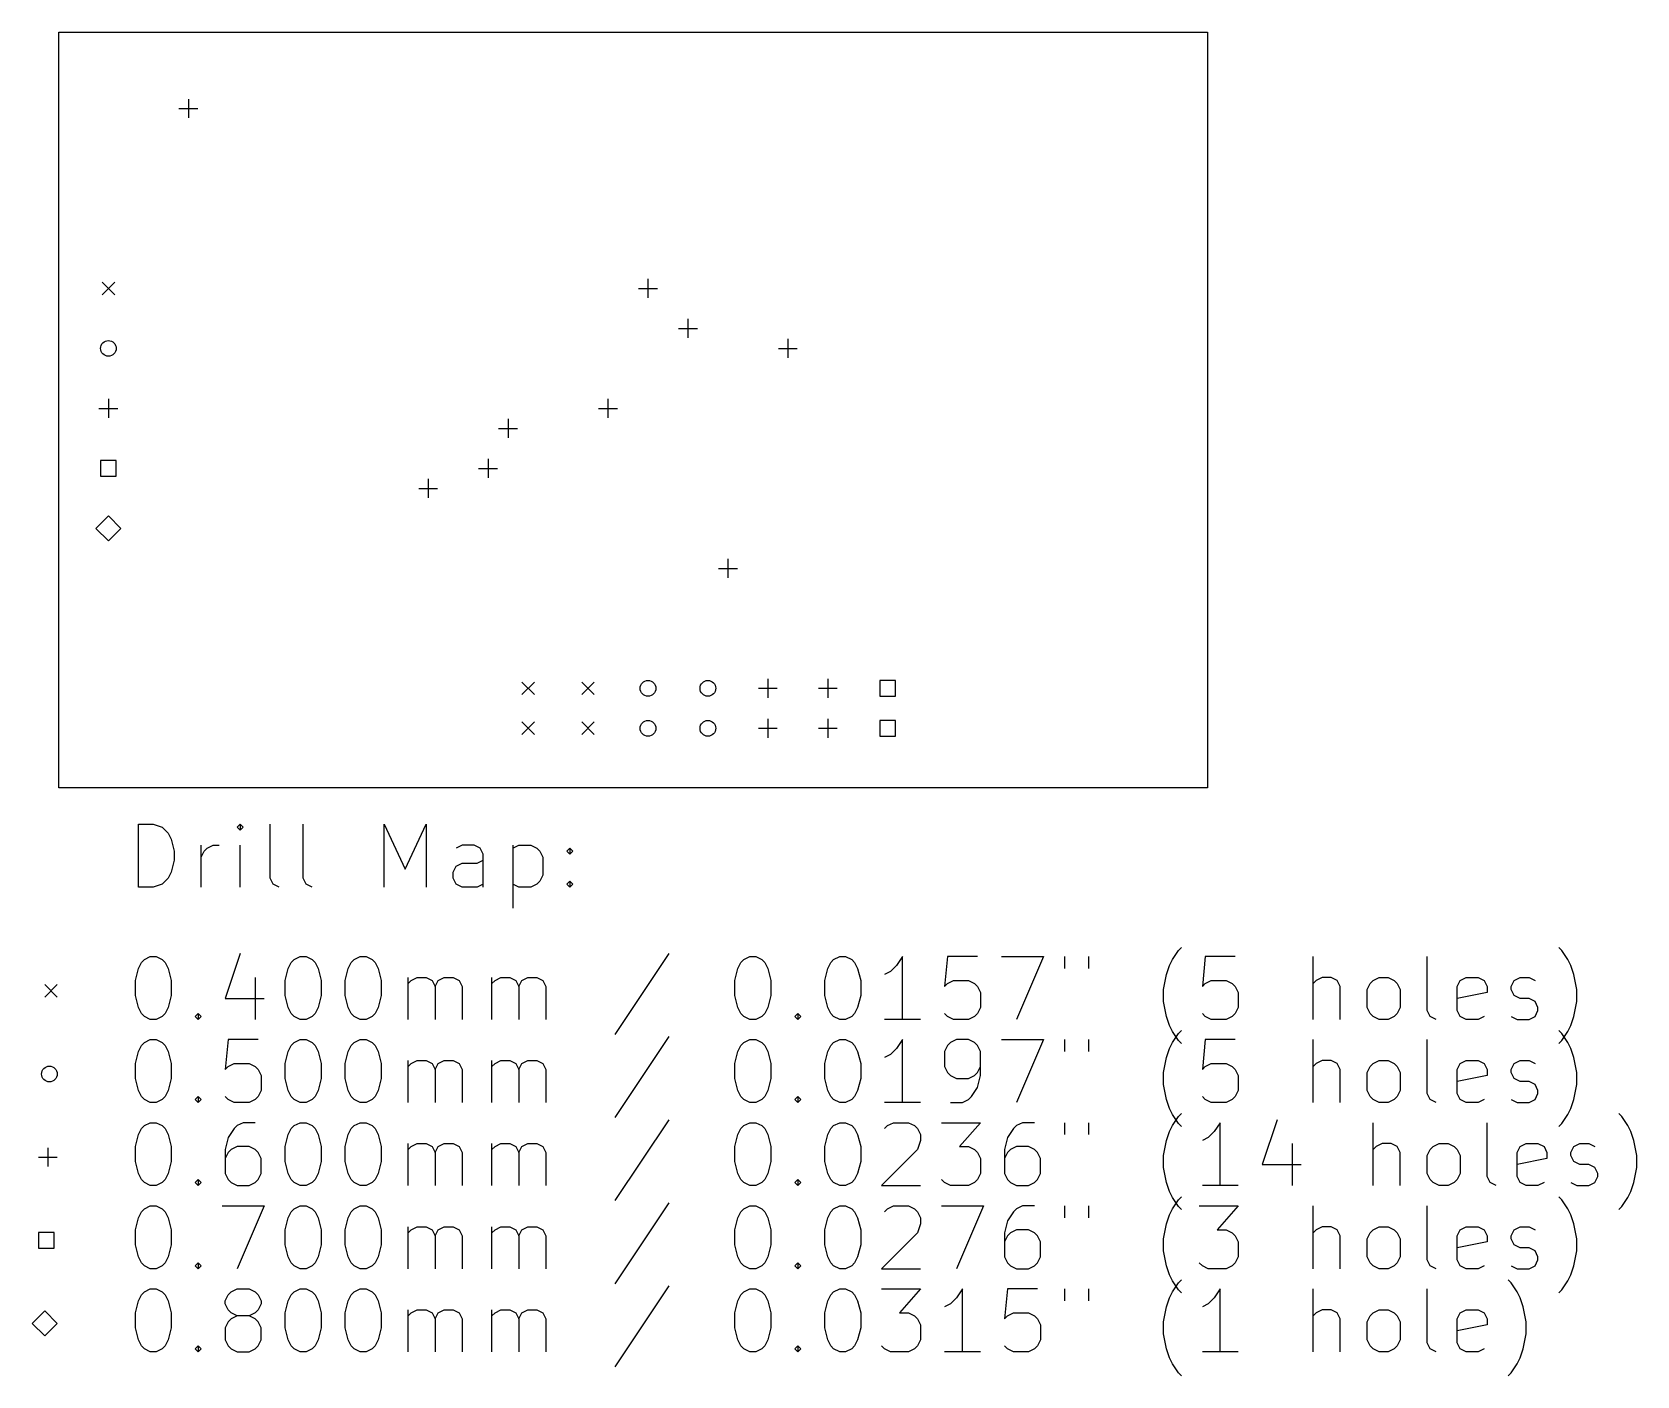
# Model space of a CAD drawing. Extents: x 89.7 to 140.6, y -138.7 to -96.
import ezdxf

# ---------------------------------------------------------------- set-up
doc = ezdxf.new("R2010")
doc.units = 0
doc.layers.add('BLACK', color=7, linetype='CONTINUOUS')

msp = doc.modelspace()

# ---------------------------------------------------------------- linework, layer by layer
at = {"layer": 'BLACK', "linetype": 'CONTINUOUS'}
for p, q in [((90.5, -120), (90.5, -96)), ((90.5, -96), (127, -96)), ((127, -96), (127, -120)), ((94.615, -98.125), (94.615, -98.725)), ((94.315, -98.425), (94.915, -98.425)), ((91.875, -103.94), (92.275, -104.34)), ((92.275, -103.94), (91.875, -104.34)), ((109.22, -103.84), (109.22, -104.44)), ((108.92, -104.14), (109.52, -104.14)), ((110.19, -105.41), (110.79, -105.41)), ((110.49, -105.11), (110.49, -105.71)), ((113.365, -106.045), (113.965, -106.045)), ((113.665, -105.745), (113.665, -106.345)), ((91.775, -107.95), (92.375, -107.95)), ((92.075, -107.65), (92.075, -108.25)), ((107.65, -107.95), (108.25, -107.95)), ((107.95, -107.65), (107.95, -108.25)), ((104.475, -108.585), (105.075, -108.585)), ((104.775, -108.285), (104.775, -108.885)), ((92.3225, -109.608), (91.8275, -109.608)), ((91.8275, -109.608), (91.8275, -110.102)), ((92.3225, -110.102), (92.3225, -109.608)), ((104.14, -109.555), (104.14, -110.155)), ((91.8275, -110.102), (92.3225, -110.102)), ((103.84, -109.855), (104.44, -109.855)), ((101.935, -110.49), (102.535, -110.49)), ((102.235, -110.19), (102.235, -110.79)), ((92.075, -111.36), (91.675, -111.76)), ((92.475, -111.76), (92.075, -111.36)), ((91.675, -111.76), (92.075, -112.16)), ((92.075, -112.16), (92.475, -111.76)), ((111.46, -113.03), (112.06, -113.03)), ((111.76, -112.73), (111.76, -113.33)), ((105.21, -116.64), (105.61, -117.04)), ((105.61, -116.64), (105.21, -117.04)), ((107.115, -116.64), (107.515, -117.04)), ((107.515, -116.64), (107.115, -117.04)), ((113.03, -116.54), (113.03, -117.14)), ((114.935, -116.54), (114.935, -117.14)), ((117.087, -116.593), (116.593, -116.593)), ((116.593, -116.593), (116.593, -117.087)), ((117.087, -117.087), (117.087, -116.593)), ((112.73, -116.84), (113.33, -116.84)), ((114.635, -116.84), (115.235, -116.84)), ((116.593, -117.087), (117.087, -117.087)), ((105.21, -117.91), (105.61, -118.31)), ((105.61, -117.91), (105.21, -118.31)), ((107.115, -117.91), (107.515, -118.31)), ((107.515, -117.91), (107.115, -118.31)), ((112.73, -118.11), (113.33, -118.11)), ((113.03, -117.81), (113.03, -118.41)), ((114.635, -118.11), (115.235, -118.11)), ((114.935, -117.81), (114.935, -118.41)), ((117.087, -117.863), (116.593, -117.863)), ((116.593, -117.863), (116.593, -118.357)), ((117.087, -118.357), (117.087, -117.863)), ((116.593, -118.357), (117.087, -118.357)), ((127, -120), (90.5, -120)), ((93.0262, -123.155), (93.0262, -121.155)), ((93.0262, -121.155), (93.5024, -121.155)), ((93.5024, -121.155), (93.7881, -121.25)), ((93.7881, -121.25), (93.9786, -121.44)), ((96.2643, -121.155), (96.169, -121.25)), ((96.169, -121.25), (96.2643, -121.345)), ((96.3595, -121.25), (96.2643, -121.155)), ((96.2643, -121.155), (96.2643, -121.345)), ((96.2643, -121.345), (96.3595, -121.25)), ((97.2167, -122.869), (97.2167, -121.155)), ((98.2643, -122.869), (98.2643, -121.155)), ((100.836, -123.155), (100.836, -121.155)), ((100.836, -121.155), (101.502, -122.583)), ((101.502, -122.583), (102.169, -121.155)), ((102.169, -121.155), (102.169, -123.155)), ((93.9786, -121.44), (94.0738, -121.631)), ((94.0738, -121.631), (94.169, -122.012)), ((95.0262, -123.155), (95.0262, -121.821)), ((95.2167, -121.917), (95.4071, -121.821)), ((95.4071, -121.821), (95.5976, -121.821)), ((96.2643, -123.155), (96.2643, -121.821)), ((103.312, -121.821), (103.121, -121.917)), ((103.693, -121.821), (103.312, -121.821)), ((103.883, -121.917), (103.693, -121.821)), ((104.931, -121.821), (104.931, -123.821)), ((104.931, -121.917), (105.121, -121.821)), ((105.121, -121.821), (105.502, -121.821)), ((105.502, -121.821), (105.693, -121.917)), ((94.169, -122.298), (94.0738, -122.679)), ((94.169, -122.012), (94.169, -122.298)), ((95.0262, -122.202), (95.1214, -122.012)), ((95.1214, -122.012), (95.2167, -121.917)), ((103.788, -122.393), (103.979, -122.298)), ((103.979, -122.107), (103.883, -121.917)), ((103.979, -123.155), (103.979, -122.107)), ((105.693, -121.917), (105.788, -122.012)), ((105.788, -122.012), (105.883, -122.202)), ((105.883, -122.202), (105.883, -122.774)), ((106.645, -122.012), (106.74, -121.917)), ((106.74, -122.107), (106.645, -122.012)), ((106.74, -121.917), (106.836, -122.012)), ((106.74, -121.917), (106.74, -122.107)), ((106.836, -122.012), (106.74, -122.107)), ((93.9786, -122.869), (93.7881, -123.06)), ((94.0738, -122.679), (93.9786, -122.869)), ((97.3119, -123.06), (97.2167, -122.869)), ((98.3595, -123.06), (98.2643, -122.869)), ((103.026, -122.679), (103.121, -122.488)), ((103.026, -122.869), (103.026, -122.679)), ((103.121, -123.06), (103.026, -122.869)), ((103.121, -122.488), (103.312, -122.393)), ((103.312, -122.393), (103.788, -122.393)), ((105.883, -122.774), (105.788, -122.964)), ((93.5024, -123.155), (93.0262, -123.155)), ((93.7881, -123.06), (93.5024, -123.155)), ((97.5024, -123.155), (97.3119, -123.06)), ((98.55, -123.155), (98.3595, -123.06)), ((103.312, -123.155), (103.121, -123.06)), ((103.788, -123.155), (103.312, -123.155)), ((103.979, -123.06), (103.788, -123.155)), ((105.121, -123.155), (104.931, -123.06)), ((105.502, -123.155), (105.121, -123.155)), ((105.693, -123.06), (105.502, -123.155)), ((105.788, -122.964), (105.693, -123.06)), ((106.645, -123.06), (106.74, -122.964)), ((106.74, -123.155), (106.645, -123.06)), ((106.74, -122.964), (106.836, -123.06)), ((106.74, -122.964), (106.74, -123.155)), ((106.836, -123.06), (106.74, -123.155)), ((93.2167, -125.45), (93.4071, -125.355)), ((93.4071, -125.355), (93.5976, -125.355)), ((93.5976, -125.355), (93.7881, -125.45)), ((96.2643, -125.26), (95.7881, -126.688)), ((97.9786, -125.45), (98.169, -125.355)), ((98.169, -125.355), (98.3595, -125.355)), ((98.3595, -125.355), (98.55, -125.45)), ((99.8833, -125.45), (100.074, -125.355)), ((100.074, -125.355), (100.264, -125.355)), ((100.264, -125.355), (100.455, -125.45)), ((109.883, -125.26), (108.169, -127.831)), ((112.264, -125.45), (112.455, -125.355)), ((112.455, -125.355), (112.645, -125.355)), ((112.645, -125.355), (112.836, -125.45)), ((115.121, -125.45), (115.312, -125.355)), ((115.312, -125.355), (115.502, -125.355)), ((115.502, -125.355), (115.693, -125.45)), ((117.312, -125.355), (117.121, -125.64)), ((117.312, -127.355), (117.312, -125.355)), ((118.74, -125.355), (118.645, -126.307)), ((119.693, -125.355), (118.74, -125.355)), ((120.455, -125.355), (121.788, -125.355)), ((121.788, -125.355), (120.931, -127.355)), ((122.455, -125.355), (122.455, -125.736)), ((123.217, -125.355), (123.217, -125.736)), ((125.883, -125.45), (126.074, -125.164)), ((126.074, -125.164), (126.169, -125.069)), ((126.931, -125.355), (126.836, -126.307)), ((127.883, -125.355), (126.931, -125.355)), ((130.36, -127.355), (130.36, -125.355)), ((133.979, -127.069), (133.979, -125.355)), ((138.264, -125.164), (138.169, -125.069)), ((138.455, -125.45), (138.264, -125.164)), ((92.931, -126.117), (93.0262, -125.736)), ((93.0262, -125.736), (93.1214, -125.545)), ((93.1214, -125.545), (93.2167, -125.45)), ((93.7881, -125.45), (93.8833, -125.545)), ((93.8833, -125.545), (93.9786, -125.736)), ((93.9786, -125.736), (94.0738, -126.117)), ((97.6929, -126.117), (97.7881, -125.736)), ((97.7881, -125.736), (97.8833, -125.545)), ((97.8833, -125.545), (97.9786, -125.45)), ((98.55, -125.45), (98.6452, -125.545)), ((98.6452, -125.545), (98.7405, -125.736)), ((98.7405, -125.736), (98.8357, -126.117)), ((99.5976, -126.117), (99.6929, -125.736)), ((99.6929, -125.736), (99.7881, -125.545)), ((99.7881, -125.545), (99.8833, -125.45)), ((100.455, -125.45), (100.55, -125.545)), ((100.55, -125.545), (100.645, -125.736)), ((100.645, -125.736), (100.74, -126.117)), ((111.979, -126.117), (112.074, -125.736)), ((112.074, -125.736), (112.169, -125.545)), ((112.169, -125.545), (112.264, -125.45)), ((112.836, -125.45), (112.931, -125.545)), ((112.931, -125.545), (113.026, -125.736)), ((113.026, -125.736), (113.121, -126.117)), ((114.836, -126.117), (114.931, -125.736)), ((114.931, -125.736), (115.026, -125.545)), ((115.026, -125.545), (115.121, -125.45)), ((115.693, -125.45), (115.788, -125.545)), ((115.788, -125.545), (115.883, -125.736)), ((115.883, -125.736), (115.979, -126.117)), ((116.931, -125.831), (116.74, -125.926)), ((117.121, -125.64), (116.931, -125.831)), ((125.598, -126.402), (125.693, -125.926)), ((125.693, -125.926), (125.788, -125.64)), ((125.788, -125.64), (125.883, -125.45)), ((138.55, -125.64), (138.455, -125.45)), ((138.645, -125.926), (138.55, -125.64)), ((138.74, -126.402), (138.645, -125.926)), ((90.05, -126.25), (90.45, -126.65)), ((90.45, -126.25), (90.05, -126.65)), ((92.931, -126.593), (92.931, -126.117)), ((94.0738, -126.117), (94.0738, -126.593)), ((96.7405, -126.021), (96.7405, -127.355)), ((97.6929, -126.593), (97.6929, -126.117)), ((98.8357, -126.117), (98.8357, -126.593)), ((99.5976, -126.593), (99.5976, -126.117)), ((100.74, -126.117), (100.74, -126.593)), ((101.598, -127.355), (101.598, -126.021)), ((101.598, -126.212), (101.693, -126.117)), ((101.693, -126.117), (101.883, -126.021)), ((101.883, -126.021), (102.169, -126.021)), ((102.169, -126.021), (102.36, -126.117)), ((102.36, -126.117), (102.455, -126.307)), ((102.455, -126.307), (102.55, -126.117)), ((102.455, -126.307), (102.455, -127.355)), ((102.55, -126.117), (102.74, -126.021)), ((102.74, -126.021), (103.026, -126.021)), ((103.026, -126.021), (103.217, -126.117)), ((103.217, -126.117), (103.312, -126.307)), ((103.312, -126.307), (103.312, -127.355)), ((104.264, -127.355), (104.264, -126.021)), ((104.264, -126.212), (104.36, -126.117)), ((104.36, -126.117), (104.55, -126.021)), ((104.55, -126.021), (104.836, -126.021)), ((104.836, -126.021), (105.026, -126.117)), ((105.026, -126.117), (105.121, -126.307)), ((105.121, -126.307), (105.217, -126.117)), ((105.121, -126.307), (105.121, -127.355)), ((105.217, -126.117), (105.407, -126.021)), ((105.407, -126.021), (105.693, -126.021)), ((105.693, -126.021), (105.883, -126.117)), ((105.883, -126.117), (105.979, -126.307)), ((105.979, -126.307), (105.979, -127.355)), ((111.979, -126.593), (111.979, -126.117)), ((113.121, -126.117), (113.121, -126.593)), ((114.836, -126.593), (114.836, -126.117)), ((115.979, -126.117), (115.979, -126.593)), ((118.645, -126.307), (118.74, -126.212)), ((118.74, -126.212), (118.931, -126.117)), ((118.931, -126.117), (119.407, -126.117)), ((119.407, -126.117), (119.598, -126.212)), ((119.598, -126.212), (119.693, -126.307)), ((119.693, -126.307), (119.788, -126.498)), ((125.598, -126.783), (125.598, -126.402)), ((126.836, -126.307), (126.931, -126.212)), ((126.931, -126.212), (127.121, -126.117)), ((127.121, -126.117), (127.598, -126.117)), ((127.598, -126.117), (127.788, -126.212)), ((127.788, -126.212), (127.883, -126.307)), ((127.883, -126.307), (127.979, -126.498)), ((130.455, -126.117), (130.36, -126.212)), ((130.645, -126.021), (130.455, -126.117)), ((130.931, -126.021), (130.645, -126.021)), ((131.121, -126.117), (130.931, -126.021)), ((131.217, -126.307), (131.121, -126.117)), ((131.217, -127.355), (131.217, -126.307)), ((132.074, -126.402), (132.169, -126.212)), ((132.074, -126.974), (132.074, -126.402)), ((132.169, -126.212), (132.264, -126.117)), ((132.264, -126.117), (132.455, -126.021)), ((132.455, -126.021), (132.74, -126.021)), ((132.74, -126.021), (132.931, -126.117)), ((132.931, -126.117), (133.026, -126.212)), ((133.026, -126.212), (133.121, -126.402)), ((133.121, -126.402), (133.121, -126.974)), ((134.931, -126.307), (135.026, -126.117)), ((134.931, -127.069), (134.931, -126.307)), ((135.026, -126.117), (135.217, -126.021)), ((135.217, -126.021), (135.598, -126.021)), ((135.598, -126.021), (135.788, -126.117)), ((135.788, -126.117), (135.883, -126.307)), ((135.883, -126.307), (135.883, -126.498)), ((136.645, -126.307), (136.74, -126.117)), ((136.645, -126.402), (136.645, -126.307)), ((136.74, -126.593), (136.645, -126.402)), ((136.74, -126.117), (136.931, -126.021)), ((136.931, -126.021), (137.217, -126.021)), ((137.217, -126.021), (137.407, -126.117)), ((138.74, -126.783), (138.74, -126.402)), ((93.0262, -126.974), (92.931, -126.593)), ((93.1214, -127.164), (93.0262, -126.974)), ((93.9786, -126.974), (93.8833, -127.164)), ((94.0738, -126.593), (93.9786, -126.974)), ((95.7881, -126.688), (97.0262, -126.688)), ((97.7881, -126.974), (97.6929, -126.593)), ((97.8833, -127.164), (97.7881, -126.974)), ((98.7405, -126.974), (98.6452, -127.164)), ((98.8357, -126.593), (98.7405, -126.974)), ((99.6929, -126.974), (99.5976, -126.593)), ((99.7881, -127.164), (99.6929, -126.974)), ((100.645, -126.974), (100.55, -127.164)), ((100.74, -126.593), (100.645, -126.974)), ((112.074, -126.974), (111.979, -126.593)), ((112.169, -127.164), (112.074, -126.974)), ((113.026, -126.974), (112.931, -127.164)), ((113.121, -126.593), (113.026, -126.974)), ((114.931, -126.974), (114.836, -126.593)), ((115.026, -127.164), (114.931, -126.974)), ((115.883, -126.974), (115.788, -127.164)), ((115.979, -126.593), (115.883, -126.974)), ((119.788, -126.974), (119.693, -127.164)), ((119.788, -126.498), (119.788, -126.974)), ((125.693, -127.26), (125.598, -126.783)), ((127.979, -126.974), (127.883, -127.164)), ((127.979, -126.498), (127.979, -126.974)), ((132.169, -127.164), (132.074, -126.974)), ((133.121, -126.974), (133.026, -127.164)), ((135.883, -126.498), (134.931, -126.688)), ((136.931, -126.688), (136.74, -126.593)), ((137.217, -126.688), (136.931, -126.688)), ((137.407, -126.783), (137.217, -126.688)), ((137.502, -126.974), (137.407, -126.783)), ((137.502, -127.069), (137.502, -126.974)), ((138.645, -127.26), (138.74, -126.783)), ((93.2167, -127.26), (93.1214, -127.164)), ((93.4071, -127.355), (93.2167, -127.26)), ((93.5976, -127.355), (93.4071, -127.355)), ((93.7881, -127.26), (93.5976, -127.355)), ((93.8833, -127.164), (93.7881, -127.26)), ((94.8357, -127.26), (94.931, -127.164)), ((94.931, -127.355), (94.8357, -127.26)), ((94.931, -127.164), (95.0262, -127.26)), ((94.931, -127.164), (94.931, -127.355)), ((95.0262, -127.26), (94.931, -127.355)), ((97.9786, -127.26), (97.8833, -127.164)), ((98.169, -127.355), (97.9786, -127.26)), ((98.3595, -127.355), (98.169, -127.355)), ((98.55, -127.26), (98.3595, -127.355)), ((98.6452, -127.164), (98.55, -127.26)), ((99.8833, -127.26), (99.7881, -127.164)), ((100.074, -127.355), (99.8833, -127.26)), ((100.264, -127.355), (100.074, -127.355)), ((100.455, -127.26), (100.264, -127.355)), ((100.55, -127.164), (100.455, -127.26)), ((112.264, -127.26), (112.169, -127.164)), ((112.455, -127.355), (112.264, -127.26)), ((112.645, -127.355), (112.455, -127.355)), ((112.836, -127.26), (112.645, -127.355)), ((112.931, -127.164), (112.836, -127.26)), ((113.883, -127.26), (113.979, -127.164)), ((113.979, -127.355), (113.883, -127.26)), ((113.979, -127.164), (114.074, -127.26)), ((113.979, -127.164), (113.979, -127.355)), ((114.074, -127.26), (113.979, -127.355)), ((115.121, -127.26), (115.026, -127.164)), ((115.312, -127.355), (115.121, -127.26)), ((115.502, -127.355), (115.312, -127.355)), ((115.693, -127.26), (115.502, -127.355)), ((115.788, -127.164), (115.693, -127.26)), ((117.883, -127.355), (116.74, -127.355)), ((118.74, -127.26), (118.645, -127.164)), ((118.931, -127.355), (118.74, -127.26)), ((119.407, -127.355), (118.931, -127.355)), ((119.598, -127.26), (119.407, -127.355)), ((119.693, -127.164), (119.598, -127.26)), ((125.788, -127.545), (125.693, -127.26)), ((126.931, -127.26), (126.836, -127.164)), ((127.121, -127.355), (126.931, -127.26)), ((127.598, -127.355), (127.121, -127.355)), ((127.788, -127.26), (127.598, -127.355)), ((127.883, -127.164), (127.788, -127.26)), ((132.264, -127.26), (132.169, -127.164)), ((132.455, -127.355), (132.264, -127.26)), ((132.74, -127.355), (132.455, -127.355)), ((132.931, -127.26), (132.74, -127.355)), ((133.026, -127.164), (132.931, -127.26)), ((134.074, -127.26), (133.979, -127.069)), ((134.264, -127.355), (134.074, -127.26)), ((135.026, -127.26), (134.931, -127.069)), ((135.217, -127.355), (135.026, -127.26)), ((135.598, -127.355), (135.217, -127.355)), ((135.788, -127.26), (135.598, -127.355)), ((136.645, -127.26), (136.836, -127.355)), ((136.836, -127.355), (137.217, -127.355)), ((137.217, -127.355), (137.407, -127.26)), ((137.407, -127.26), (137.502, -127.069)), ((138.55, -127.545), (138.645, -127.26)), ((93.2167, -128.09), (93.4071, -127.995)), ((93.4071, -127.995), (93.5976, -127.995)), ((93.5976, -127.995), (93.7881, -128.09)), ((95.8833, -127.995), (95.7881, -128.947)), ((96.8357, -127.995), (95.8833, -127.995)), ((97.9786, -128.09), (98.169, -127.995)), ((98.169, -127.995), (98.3595, -127.995)), ((98.3595, -127.995), (98.55, -128.09)), ((99.8833, -128.09), (100.074, -127.995)), ((100.074, -127.995), (100.264, -127.995)), ((100.264, -127.995), (100.455, -128.09)), ((109.883, -127.9), (108.169, -130.471)), ((112.264, -128.09), (112.455, -127.995)), ((112.455, -127.995), (112.645, -127.995)), ((112.645, -127.995), (112.836, -128.09)), ((115.121, -128.09), (115.312, -127.995)), ((115.312, -127.995), (115.502, -127.995)), ((115.502, -127.995), (115.693, -128.09)), ((117.312, -127.995), (117.121, -128.28)), ((117.312, -129.995), (117.312, -127.995)), ((119.026, -127.995), (118.836, -128.09)), ((119.407, -127.995), (119.026, -127.995)), ((119.598, -128.09), (119.407, -127.995)), ((120.455, -127.995), (121.788, -127.995)), ((121.788, -127.995), (120.931, -129.995)), ((122.455, -127.995), (122.455, -128.376)), ((123.217, -127.995), (123.217, -128.376)), ((125.883, -127.736), (125.788, -127.545)), ((126.074, -128.021), (125.883, -127.736)), ((125.883, -128.09), (126.074, -127.804)), ((126.074, -127.804), (126.169, -127.709)), ((126.931, -127.995), (126.836, -128.947)), ((127.883, -127.995), (126.931, -127.995)), ((130.36, -129.995), (130.36, -127.995)), ((133.979, -129.709), (133.979, -127.995)), ((138.264, -127.804), (138.169, -127.709)), ((138.264, -128.021), (138.455, -127.736)), ((138.455, -128.09), (138.264, -127.804)), ((138.455, -127.736), (138.55, -127.545)), ((92.931, -128.757), (93.0262, -128.376)), ((93.0262, -128.376), (93.1214, -128.185)), ((93.1214, -128.185), (93.2167, -128.09)), ((93.7881, -128.09), (93.8833, -128.185)), ((93.8833, -128.185), (93.9786, -128.376)), ((93.9786, -128.376), (94.0738, -128.757)), ((97.6929, -128.757), (97.7881, -128.376)), ((97.7881, -128.376), (97.8833, -128.185)), ((97.8833, -128.185), (97.9786, -128.09)), ((98.55, -128.09), (98.6452, -128.185)), ((98.6452, -128.185), (98.7405, -128.376)), ((98.7405, -128.376), (98.8357, -128.757)), ((99.5976, -128.757), (99.6929, -128.376)), ((99.6929, -128.376), (99.7881, -128.185)), ((99.7881, -128.185), (99.8833, -128.09)), ((100.455, -128.09), (100.55, -128.185)), ((100.55, -128.185), (100.645, -128.376)), ((100.645, -128.376), (100.74, -128.757)), ((111.979, -128.757), (112.074, -128.376)), ((112.074, -128.376), (112.169, -128.185)), ((112.169, -128.185), (112.264, -128.09)), ((112.836, -128.09), (112.931, -128.185)), ((112.931, -128.185), (113.026, -128.376)), ((113.026, -128.376), (113.121, -128.757)), ((114.836, -128.757), (114.931, -128.376)), ((114.931, -128.376), (115.026, -128.185)), ((115.026, -128.185), (115.121, -128.09)), ((115.693, -128.09), (115.788, -128.185)), ((115.788, -128.185), (115.883, -128.376)), ((115.883, -128.376), (115.979, -128.757)), ((116.931, -128.471), (116.74, -128.566)), ((117.121, -128.28), (116.931, -128.471)), ((118.74, -128.185), (118.645, -128.376)), ((118.645, -128.376), (118.645, -128.852)), ((118.836, -128.09), (118.74, -128.185)), ((119.693, -128.185), (119.598, -128.09)), ((119.788, -128.376), (119.693, -128.185)), ((119.788, -129.138), (119.788, -128.376)), ((125.693, -128.566), (125.788, -128.28)), ((125.788, -128.28), (125.883, -128.09)), ((126.169, -128.117), (126.074, -128.021)), ((138.169, -128.117), (138.264, -128.021)), ((138.55, -128.28), (138.455, -128.09)), ((138.645, -128.566), (138.55, -128.28)), ((92.931, -129.233), (92.931, -128.757)), ((94.0738, -128.757), (94.0738, -129.233)), ((95.7881, -128.947), (95.8833, -128.852)), ((95.8833, -128.852), (96.0738, -128.757)), ((96.0738, -128.757), (96.55, -128.757)), ((96.55, -128.757), (96.7405, -128.852)), ((96.7405, -128.852), (96.8357, -128.947)), ((96.8357, -128.947), (96.931, -129.138)), ((97.6929, -129.233), (97.6929, -128.757)), ((98.8357, -128.757), (98.8357, -129.233)), ((99.5976, -129.233), (99.5976, -128.757)), ((100.74, -128.757), (100.74, -129.233)), ((101.598, -129.995), (101.598, -128.661)), ((101.598, -128.852), (101.693, -128.757)), ((101.693, -128.757), (101.883, -128.661)), ((101.883, -128.661), (102.169, -128.661)), ((102.169, -128.661), (102.36, -128.757)), ((102.36, -128.757), (102.455, -128.947)), ((102.455, -128.947), (102.55, -128.757)), ((102.455, -128.947), (102.455, -129.995)), ((102.55, -128.757), (102.74, -128.661)), ((102.74, -128.661), (103.026, -128.661)), ((103.026, -128.661), (103.217, -128.757)), ((103.217, -128.757), (103.312, -128.947)), ((103.312, -128.947), (103.312, -129.995)), ((104.264, -129.995), (104.264, -128.661)), ((104.264, -128.852), (104.36, -128.757)), ((104.36, -128.757), (104.55, -128.661)), ((104.55, -128.661), (104.836, -128.661)), ((104.836, -128.661), (105.026, -128.757)), ((105.026, -128.757), (105.121, -128.947)), ((105.121, -128.947), (105.217, -128.757)), ((105.121, -128.947), (105.121, -129.995)), ((105.217, -128.757), (105.407, -128.661)), ((105.407, -128.661), (105.693, -128.661)), ((105.693, -128.661), (105.883, -128.757)), ((105.883, -128.757), (105.979, -128.947)), ((105.979, -128.947), (105.979, -129.995)), ((111.979, -129.233), (111.979, -128.757)), ((113.121, -128.757), (113.121, -129.233)), ((114.836, -129.233), (114.836, -128.757)), ((115.979, -128.757), (115.979, -129.233)), ((118.645, -128.852), (118.74, -129.042)), ((119.693, -129.042), (119.788, -128.852)), ((125.598, -129.042), (125.693, -128.566)), ((126.836, -128.947), (126.931, -128.852)), ((126.931, -128.852), (127.121, -128.757)), ((127.121, -128.757), (127.598, -128.757)), ((127.598, -128.757), (127.788, -128.852)), ((127.788, -128.852), (127.883, -128.947)), ((127.883, -128.947), (127.979, -129.138)), ((130.455, -128.757), (130.36, -128.852)), ((130.645, -128.661), (130.455, -128.757)), ((130.931, -128.661), (130.645, -128.661)), ((131.121, -128.757), (130.931, -128.661)), ((131.217, -128.947), (131.121, -128.757)), ((131.217, -129.995), (131.217, -128.947)), ((132.074, -129.042), (132.169, -128.852)), ((132.169, -128.852), (132.264, -128.757)), ((132.264, -128.757), (132.455, -128.661)), ((132.455, -128.661), (132.74, -128.661)), ((132.74, -128.661), (132.931, -128.757)), ((132.931, -128.757), (133.026, -128.852)), ((133.026, -128.852), (133.121, -129.042)), ((134.931, -128.947), (135.026, -128.757)), ((134.931, -129.709), (134.931, -128.947)), ((135.026, -128.757), (135.217, -128.661)), ((135.217, -128.661), (135.598, -128.661)), ((135.598, -128.661), (135.788, -128.757)), ((135.788, -128.757), (135.883, -128.947)), ((135.883, -128.947), (135.883, -129.138)), ((136.645, -128.947), (136.74, -128.757)), ((136.645, -129.042), (136.645, -128.947)), ((136.74, -128.757), (136.931, -128.661)), ((136.931, -128.661), (137.217, -128.661)), ((137.217, -128.661), (137.407, -128.757)), ((138.74, -129.042), (138.645, -128.566)), ((93.0262, -129.614), (92.931, -129.233)), ((94.0738, -129.233), (93.9786, -129.614)), ((96.931, -129.138), (96.931, -129.614)), ((97.7881, -129.614), (97.6929, -129.233)), ((98.8357, -129.233), (98.7405, -129.614)), ((99.6929, -129.614), (99.5976, -129.233)), ((100.74, -129.233), (100.645, -129.614)), ((112.074, -129.614), (111.979, -129.233)), ((113.121, -129.233), (113.026, -129.614)), ((114.931, -129.614), (114.836, -129.233)), ((115.979, -129.233), (115.883, -129.614)), ((118.74, -129.042), (118.836, -129.138)), ((118.836, -129.138), (119.026, -129.233)), ((119.026, -129.233), (119.407, -129.233)), ((119.407, -129.233), (119.598, -129.138)), ((119.502, -129.804), (119.693, -129.519)), ((119.598, -129.138), (119.693, -129.042)), ((119.693, -129.519), (119.788, -129.138)), ((125.598, -129.423), (125.598, -129.042)), ((125.693, -129.9), (125.598, -129.423)), ((127.979, -129.138), (127.979, -129.614)), ((132.074, -129.614), (132.074, -129.042)), ((133.121, -129.042), (133.121, -129.614)), ((135.883, -129.138), (134.931, -129.328)), ((136.74, -129.233), (136.645, -129.042)), ((136.931, -129.328), (136.74, -129.233)), ((137.217, -129.328), (136.931, -129.328)), ((137.407, -129.423), (137.217, -129.328)), ((137.502, -129.614), (137.407, -129.423)), ((138.645, -129.9), (138.74, -129.423)), ((138.74, -129.423), (138.74, -129.042)), ((93.1214, -129.804), (93.0262, -129.614)), ((93.2167, -129.9), (93.1214, -129.804)), ((93.4071, -129.995), (93.2167, -129.9)), ((93.5976, -129.995), (93.4071, -129.995)), ((93.7881, -129.9), (93.5976, -129.995)), ((93.8833, -129.804), (93.7881, -129.9)), ((93.9786, -129.614), (93.8833, -129.804)), ((94.8357, -129.9), (94.931, -129.804)), ((94.931, -129.995), (94.8357, -129.9)), ((94.931, -129.804), (95.0262, -129.9)), ((94.931, -129.804), (94.931, -129.995)), ((95.0262, -129.9), (94.931, -129.995)), ((95.8833, -129.9), (95.7881, -129.804)), ((96.0738, -129.995), (95.8833, -129.9)), ((96.55, -129.995), (96.0738, -129.995)), ((96.7405, -129.9), (96.55, -129.995)), ((96.8357, -129.804), (96.7405, -129.9)), ((96.931, -129.614), (96.8357, -129.804)), ((97.8833, -129.804), (97.7881, -129.614)), ((97.9786, -129.9), (97.8833, -129.804)), ((98.169, -129.995), (97.9786, -129.9)), ((98.3595, -129.995), (98.169, -129.995)), ((98.55, -129.9), (98.3595, -129.995)), ((98.6452, -129.804), (98.55, -129.9)), ((98.7405, -129.614), (98.6452, -129.804)), ((99.7881, -129.804), (99.6929, -129.614)), ((99.8833, -129.9), (99.7881, -129.804)), ((100.074, -129.995), (99.8833, -129.9)), ((100.264, -129.995), (100.074, -129.995)), ((100.455, -129.9), (100.264, -129.995)), ((100.55, -129.804), (100.455, -129.9)), ((100.645, -129.614), (100.55, -129.804)), ((112.169, -129.804), (112.074, -129.614)), ((112.264, -129.9), (112.169, -129.804)), ((112.455, -129.995), (112.264, -129.9)), ((112.645, -129.995), (112.455, -129.995)), ((112.836, -129.9), (112.645, -129.995)), ((112.931, -129.804), (112.836, -129.9)), ((113.026, -129.614), (112.931, -129.804)), ((113.883, -129.9), (113.979, -129.804)), ((113.979, -129.995), (113.883, -129.9)), ((113.979, -129.804), (114.074, -129.9)), ((113.979, -129.804), (113.979, -129.995)), ((114.074, -129.9), (113.979, -129.995)), ((115.026, -129.804), (114.931, -129.614)), ((115.121, -129.9), (115.026, -129.804)), ((115.312, -129.995), (115.121, -129.9)), ((115.502, -129.995), (115.312, -129.995)), ((115.693, -129.9), (115.502, -129.995)), ((115.788, -129.804), (115.693, -129.9)), ((115.883, -129.614), (115.788, -129.804)), ((117.883, -129.995), (116.74, -129.995)), ((118.836, -129.995), (119.217, -129.995)), ((119.217, -129.995), (119.407, -129.9)), ((119.407, -129.9), (119.502, -129.804)), ((125.788, -130.185), (125.693, -129.9)), ((126.931, -129.9), (126.836, -129.804)), ((127.121, -129.995), (126.931, -129.9)), ((127.598, -129.995), (127.121, -129.995)), ((127.788, -129.9), (127.598, -129.995)), ((127.883, -129.804), (127.788, -129.9)), ((127.979, -129.614), (127.883, -129.804)), ((132.169, -129.804), (132.074, -129.614)), ((132.264, -129.9), (132.169, -129.804)), ((132.455, -129.995), (132.264, -129.9)), ((132.74, -129.995), (132.455, -129.995)), ((132.931, -129.9), (132.74, -129.995)), ((133.026, -129.804), (132.931, -129.9)), ((133.121, -129.614), (133.026, -129.804)), ((134.074, -129.9), (133.979, -129.709)), ((134.264, -129.995), (134.074, -129.9)), ((135.026, -129.9), (134.931, -129.709)), ((135.217, -129.995), (135.026, -129.9)), ((135.598, -129.995), (135.217, -129.995)), ((135.788, -129.9), (135.598, -129.995)), ((136.645, -129.9), (136.836, -129.995)), ((136.836, -129.995), (137.217, -129.995)), ((137.217, -129.995), (137.407, -129.9)), ((137.407, -129.9), (137.502, -129.709)), ((137.502, -129.709), (137.502, -129.614)), ((138.55, -130.185), (138.645, -129.9)), ((109.883, -130.54), (108.169, -133.111)), ((125.883, -130.376), (125.788, -130.185)), ((126.074, -130.661), (125.883, -130.376)), ((125.883, -130.73), (126.074, -130.444)), ((126.074, -130.444), (126.169, -130.349)), ((129.217, -130.54), (128.74, -131.968)), ((138.264, -130.661), (138.455, -130.376)), ((138.455, -130.376), (138.55, -130.185)), ((140.169, -130.444), (140.074, -130.349)), ((140.36, -130.73), (140.169, -130.444)), ((92.931, -131.397), (93.0262, -131.016)), ((93.0262, -131.016), (93.1214, -130.825)), ((93.1214, -130.825), (93.2167, -130.73)), ((93.2167, -130.73), (93.4071, -130.635)), ((93.4071, -130.635), (93.5976, -130.635)), ((93.5976, -130.635), (93.7881, -130.73)), ((93.7881, -130.73), (93.8833, -130.825)), ((93.8833, -130.825), (93.9786, -131.016)), ((93.9786, -131.016), (94.0738, -131.397)), ((96.0738, -130.825), (95.8833, -131.111)), ((96.169, -130.73), (96.0738, -130.825)), ((96.3595, -130.635), (96.169, -130.73)), ((96.7405, -130.635), (96.3595, -130.635)), ((97.6929, -131.397), (97.7881, -131.016)), ((97.7881, -131.016), (97.8833, -130.825)), ((97.8833, -130.825), (97.9786, -130.73)), ((97.9786, -130.73), (98.169, -130.635)), ((98.169, -130.635), (98.3595, -130.635)), ((98.3595, -130.635), (98.55, -130.73)), ((98.55, -130.73), (98.6452, -130.825)), ((98.6452, -130.825), (98.7405, -131.016)), ((98.7405, -131.016), (98.8357, -131.397)), ((99.5976, -131.397), (99.6929, -131.016)), ((99.6929, -131.016), (99.7881, -130.825)), ((99.7881, -130.825), (99.8833, -130.73)), ((99.8833, -130.73), (100.074, -130.635)), ((100.074, -130.635), (100.264, -130.635)), ((100.264, -130.635), (100.455, -130.73)), ((100.455, -130.73), (100.55, -130.825)), ((100.55, -130.825), (100.645, -131.016)), ((100.645, -131.016), (100.74, -131.397)), ((111.979, -131.397), (112.074, -131.016)), ((112.074, -131.016), (112.169, -130.825)), ((112.169, -130.825), (112.264, -130.73)), ((112.264, -130.73), (112.455, -130.635)), ((112.455, -130.635), (112.645, -130.635)), ((112.645, -130.635), (112.836, -130.73)), ((112.836, -130.73), (112.931, -130.825)), ((112.931, -130.825), (113.026, -131.016)), ((113.026, -131.016), (113.121, -131.397)), ((114.836, -131.397), (114.931, -131.016)), ((114.931, -131.016), (115.026, -130.825)), ((115.026, -130.825), (115.121, -130.73)), ((115.121, -130.73), (115.312, -130.635)), ((115.312, -130.635), (115.502, -130.635)), ((115.502, -130.635), (115.693, -130.73)), ((115.693, -130.73), (115.788, -130.825)), ((115.788, -130.825), (115.883, -131.016)), ((115.883, -131.016), (115.979, -131.397)), ((116.74, -130.825), (116.836, -130.73)), ((116.836, -130.73), (117.026, -130.635)), ((117.026, -130.635), (117.502, -130.635)), ((117.502, -130.635), (117.693, -130.73)), ((117.693, -130.73), (117.788, -130.825)), ((117.788, -130.825), (117.883, -131.016)), ((117.883, -131.016), (117.883, -131.206)), ((118.55, -130.635), (119.788, -130.635)), ((119.788, -130.635), (119.121, -131.397)), ((120.836, -130.825), (120.645, -131.111)), ((120.931, -130.73), (120.836, -130.825)), ((121.121, -130.635), (120.931, -130.73)), ((121.502, -130.635), (121.121, -130.635)), ((122.455, -130.635), (122.455, -131.016)), ((123.217, -130.635), (123.217, -131.016)), ((125.693, -131.206), (125.788, -130.92)), ((125.788, -130.92), (125.883, -130.73)), ((126.169, -130.757), (126.074, -130.661)), ((127.217, -130.92), (127.026, -131.111)), ((127.407, -130.635), (127.217, -130.92)), ((127.407, -132.635), (127.407, -130.635)), ((132.264, -132.635), (132.264, -130.635)), ((135.883, -132.349), (135.883, -130.635)), ((138.169, -130.757), (138.264, -130.661)), ((140.455, -130.92), (140.36, -130.73)), ((140.55, -131.206), (140.455, -130.92)), ((90.15, -131.43), (90.15, -132.03)), ((92.931, -131.873), (92.931, -131.397)), ((94.0738, -131.397), (94.0738, -131.873)), ((95.8833, -131.111), (95.7881, -131.492)), ((95.7881, -131.492), (95.7881, -132.254)), ((95.9786, -131.492), (95.8833, -131.587)), ((96.169, -131.397), (95.9786, -131.492)), ((96.55, -131.397), (96.169, -131.397)), ((96.7405, -131.492), (96.55, -131.397)), ((96.8357, -131.587), (96.7405, -131.492)), ((97.6929, -131.873), (97.6929, -131.397)), ((98.8357, -131.397), (98.8357, -131.873)), ((99.5976, -131.873), (99.5976, -131.397)), ((100.74, -131.397), (100.74, -131.873)), ((101.598, -132.635), (101.598, -131.301)), ((101.598, -131.492), (101.693, -131.397)), ((101.693, -131.397), (101.883, -131.301)), ((101.883, -131.301), (102.169, -131.301)), ((102.169, -131.301), (102.36, -131.397)), ((102.36, -131.397), (102.455, -131.587)), ((102.455, -131.587), (102.55, -131.397)), ((102.55, -131.397), (102.74, -131.301)), ((102.74, -131.301), (103.026, -131.301)), ((103.026, -131.301), (103.217, -131.397)), ((103.217, -131.397), (103.312, -131.587)), ((104.264, -132.635), (104.264, -131.301)), ((104.264, -131.492), (104.36, -131.397)), ((104.36, -131.397), (104.55, -131.301)), ((104.55, -131.301), (104.836, -131.301)), ((104.836, -131.301), (105.026, -131.397)), ((105.026, -131.397), (105.121, -131.587)), ((105.121, -131.587), (105.217, -131.397)), ((105.217, -131.397), (105.407, -131.301)), ((105.407, -131.301), (105.693, -131.301)), ((105.693, -131.301), (105.883, -131.397)), ((105.883, -131.397), (105.979, -131.587)), ((111.979, -131.873), (111.979, -131.397)), ((113.121, -131.397), (113.121, -131.873)), ((114.836, -131.873), (114.836, -131.397)), ((115.979, -131.397), (115.979, -131.873)), ((117.788, -131.492), (116.645, -132.635)), ((117.883, -131.206), (117.788, -131.492)), ((119.121, -131.397), (119.407, -131.397)), ((119.407, -131.397), (119.598, -131.492)), ((119.598, -131.492), (119.693, -131.587)), ((120.645, -131.111), (120.55, -131.492)), ((120.55, -131.492), (120.55, -132.254)), ((120.74, -131.492), (120.645, -131.587)), ((120.931, -131.397), (120.74, -131.492)), ((121.312, -131.397), (120.931, -131.397)), ((121.502, -131.492), (121.312, -131.397)), ((121.598, -131.587), (121.502, -131.492)), ((125.598, -131.682), (125.693, -131.206)), ((127.026, -131.111), (126.836, -131.206)), ((129.693, -131.301), (129.693, -132.635)), ((132.36, -131.397), (132.264, -131.492)), ((132.55, -131.301), (132.36, -131.397)), ((132.836, -131.301), (132.55, -131.301)), ((133.026, -131.397), (132.836, -131.301)), ((133.121, -131.587), (133.026, -131.397)), ((133.979, -131.682), (134.074, -131.492)), ((134.074, -131.492), (134.169, -131.397)), ((134.169, -131.397), (134.36, -131.301)), ((134.36, -131.301), (134.645, -131.301)), ((134.645, -131.301), (134.836, -131.397)), ((134.836, -131.397), (134.931, -131.492)), ((134.931, -131.492), (135.026, -131.682)), ((136.836, -131.587), (136.931, -131.397)), ((136.931, -131.397), (137.121, -131.301)), ((137.121, -131.301), (137.502, -131.301)), ((137.502, -131.301), (137.693, -131.397)), ((137.693, -131.397), (137.788, -131.587)), ((138.55, -131.587), (138.645, -131.397)), ((138.645, -131.397), (138.836, -131.301)), ((138.836, -131.301), (139.121, -131.301)), ((139.121, -131.301), (139.312, -131.397)), ((140.645, -131.682), (140.55, -131.206)), ((89.85, -131.73), (90.45, -131.73)), ((93.0262, -132.254), (92.931, -131.873)), ((94.0738, -131.873), (93.9786, -132.254)), ((95.8833, -131.587), (95.7881, -131.778)), ((96.931, -131.778), (96.8357, -131.587)), ((96.931, -132.254), (96.931, -131.778)), ((97.7881, -132.254), (97.6929, -131.873)), ((98.8357, -131.873), (98.7405, -132.254)), ((99.6929, -132.254), (99.5976, -131.873)), ((100.74, -131.873), (100.645, -132.254)), ((102.455, -131.587), (102.455, -132.635)), ((103.312, -131.587), (103.312, -132.635)), ((105.121, -131.587), (105.121, -132.635)), ((105.979, -131.587), (105.979, -132.635)), ((112.074, -132.254), (111.979, -131.873)), ((113.121, -131.873), (113.026, -132.254)), ((114.931, -132.254), (114.836, -131.873)), ((115.979, -131.873), (115.883, -132.254)), ((119.693, -131.587), (119.788, -131.778)), ((119.788, -131.778), (119.788, -132.254)), ((120.645, -131.587), (120.55, -131.778)), ((121.693, -131.778), (121.598, -131.587)), ((121.693, -132.254), (121.693, -131.778)), ((125.598, -132.063), (125.598, -131.682)), ((125.693, -132.54), (125.598, -132.063)), ((128.74, -131.968), (129.979, -131.968)), ((133.121, -132.635), (133.121, -131.587)), ((133.979, -132.254), (133.979, -131.682)), ((135.026, -131.682), (135.026, -132.254)), ((136.836, -132.349), (136.836, -131.587)), ((137.788, -131.778), (136.836, -131.968)), ((137.788, -131.587), (137.788, -131.778)), ((138.55, -131.682), (138.55, -131.587)), ((138.645, -131.873), (138.55, -131.682)), ((138.836, -131.968), (138.645, -131.873)), ((139.121, -131.968), (138.836, -131.968)), ((139.312, -132.063), (139.121, -131.968)), ((139.407, -132.254), (139.312, -132.063)), ((140.55, -132.54), (140.645, -132.063)), ((140.645, -132.063), (140.645, -131.682)), ((93.1214, -132.444), (93.0262, -132.254)), ((93.2167, -132.54), (93.1214, -132.444)), ((93.4071, -132.635), (93.2167, -132.54)), ((93.7881, -132.54), (93.5976, -132.635)), ((93.8833, -132.444), (93.7881, -132.54)), ((93.9786, -132.254), (93.8833, -132.444)), ((94.8357, -132.54), (94.931, -132.444)), ((94.931, -132.635), (94.8357, -132.54)), ((94.931, -132.444), (95.0262, -132.54)), ((94.931, -132.444), (94.931, -132.635)), ((95.0262, -132.54), (94.931, -132.635)), ((95.7881, -132.254), (95.8833, -132.444)), ((95.8833, -132.444), (95.9786, -132.54)), ((95.9786, -132.54), (96.169, -132.635)), ((96.55, -132.635), (96.7405, -132.54)), ((96.7405, -132.54), (96.8357, -132.444)), ((96.8357, -132.444), (96.931, -132.254)), ((97.8833, -132.444), (97.7881, -132.254)), ((97.9786, -132.54), (97.8833, -132.444)), ((98.169, -132.635), (97.9786, -132.54)), ((98.55, -132.54), (98.3595, -132.635)), ((98.6452, -132.444), (98.55, -132.54)), ((98.7405, -132.254), (98.6452, -132.444)), ((99.7881, -132.444), (99.6929, -132.254)), ((99.8833, -132.54), (99.7881, -132.444)), ((100.074, -132.635), (99.8833, -132.54)), ((100.455, -132.54), (100.264, -132.635)), ((100.55, -132.444), (100.455, -132.54)), ((100.645, -132.254), (100.55, -132.444)), ((112.169, -132.444), (112.074, -132.254)), ((112.264, -132.54), (112.169, -132.444)), ((112.455, -132.635), (112.264, -132.54)), ((112.836, -132.54), (112.645, -132.635)), ((112.931, -132.444), (112.836, -132.54)), ((113.026, -132.254), (112.931, -132.444)), ((113.883, -132.54), (113.979, -132.444)), ((113.979, -132.635), (113.883, -132.54)), ((113.979, -132.444), (114.074, -132.54)), ((113.979, -132.444), (113.979, -132.635)), ((114.074, -132.54), (113.979, -132.635)), ((115.026, -132.444), (114.931, -132.254)), ((115.121, -132.54), (115.026, -132.444)), ((115.312, -132.635), (115.121, -132.54)), ((115.693, -132.54), (115.502, -132.635)), ((115.788, -132.444), (115.693, -132.54)), ((115.883, -132.254), (115.788, -132.444)), ((118.645, -132.54), (118.55, -132.444)), ((118.836, -132.635), (118.645, -132.54)), ((119.598, -132.54), (119.407, -132.635)), ((119.693, -132.444), (119.598, -132.54)), ((119.788, -132.254), (119.693, -132.444)), ((120.55, -132.254), (120.645, -132.444)), ((120.645, -132.444), (120.74, -132.54)), ((120.74, -132.54), (120.931, -132.635)), ((121.312, -132.635), (121.502, -132.54)), ((121.502, -132.54), (121.598, -132.444)), ((121.598, -132.444), (121.693, -132.254)), ((125.788, -132.825), (125.693, -132.54)), ((134.074, -132.444), (133.979, -132.254)), ((134.169, -132.54), (134.074, -132.444)), ((134.36, -132.635), (134.169, -132.54)), ((134.836, -132.54), (134.645, -132.635)), ((134.931, -132.444), (134.836, -132.54)), ((135.026, -132.254), (134.931, -132.444)), ((135.979, -132.54), (135.883, -132.349)), ((136.169, -132.635), (135.979, -132.54)), ((136.931, -132.54), (136.836, -132.349)), ((137.121, -132.635), (136.931, -132.54)), ((137.693, -132.54), (137.502, -132.635)), ((138.55, -132.54), (138.74, -132.635)), ((139.121, -132.635), (139.312, -132.54)), ((139.312, -132.54), (139.407, -132.349)), ((139.407, -132.349), (139.407, -132.254)), ((140.455, -132.825), (140.55, -132.54)), ((93.5976, -132.635), (93.4071, -132.635)), ((96.169, -132.635), (96.55, -132.635)), ((98.3595, -132.635), (98.169, -132.635)), ((100.264, -132.635), (100.074, -132.635)), ((112.645, -132.635), (112.455, -132.635)), ((115.502, -132.635), (115.312, -132.635)), ((116.645, -132.635), (117.883, -132.635)), ((119.407, -132.635), (118.836, -132.635)), ((120.931, -132.635), (121.312, -132.635)), ((125.883, -133.016), (125.788, -132.825)), ((126.074, -133.301), (125.883, -133.016)), ((125.883, -133.37), (126.074, -133.084)), ((126.074, -133.084), (126.169, -132.989)), ((127.979, -132.635), (126.836, -132.635)), ((134.645, -132.635), (134.36, -132.635)), ((137.502, -132.635), (137.121, -132.635)), ((138.264, -133.084), (138.169, -132.989)), ((138.455, -133.37), (138.264, -133.084)), ((138.74, -132.635), (139.121, -132.635)), ((140.169, -133.301), (140.36, -133.016)), ((140.36, -133.016), (140.455, -132.825)), ((93.0262, -133.656), (93.1214, -133.465)), ((93.1214, -133.465), (93.2167, -133.37)), ((93.2167, -133.37), (93.4071, -133.275)), ((93.4071, -133.275), (93.5976, -133.275)), ((93.5976, -133.275), (93.7881, -133.37)), ((93.7881, -133.37), (93.8833, -133.465)), ((93.8833, -133.465), (93.9786, -133.656)), ((95.6929, -133.275), (97.0262, -133.275)), ((97.0262, -133.275), (96.169, -135.275)), ((97.7881, -133.656), (97.8833, -133.465)), ((97.8833, -133.465), (97.9786, -133.37)), ((97.9786, -133.37), (98.169, -133.275)), ((98.169, -133.275), (98.3595, -133.275)), ((98.3595, -133.275), (98.55, -133.37)), ((98.55, -133.37), (98.6452, -133.465)), ((98.6452, -133.465), (98.7405, -133.656)), ((99.6929, -133.656), (99.7881, -133.465)), ((99.7881, -133.465), (99.8833, -133.37)), ((99.8833, -133.37), (100.074, -133.275)), ((100.074, -133.275), (100.264, -133.275)), ((100.264, -133.275), (100.455, -133.37)), ((100.455, -133.37), (100.55, -133.465)), ((100.55, -133.465), (100.645, -133.656)), ((109.883, -133.18), (108.169, -135.751)), ((112.074, -133.656), (112.169, -133.465)), ((112.169, -133.465), (112.264, -133.37)), ((112.264, -133.37), (112.455, -133.275)), ((112.455, -133.275), (112.645, -133.275)), ((112.645, -133.275), (112.836, -133.37)), ((112.836, -133.37), (112.931, -133.465)), ((112.931, -133.465), (113.026, -133.656)), ((114.931, -133.656), (115.026, -133.465)), ((115.026, -133.465), (115.121, -133.37)), ((115.121, -133.37), (115.312, -133.275)), ((115.312, -133.275), (115.502, -133.275)), ((115.502, -133.275), (115.693, -133.37)), ((115.693, -133.37), (115.788, -133.465)), ((115.788, -133.465), (115.883, -133.656)), ((116.74, -133.465), (116.836, -133.37)), ((116.836, -133.37), (117.026, -133.275)), ((117.026, -133.275), (117.502, -133.275)), ((117.502, -133.275), (117.693, -133.37)), ((117.693, -133.37), (117.788, -133.465)), ((117.788, -133.465), (117.883, -133.656)), ((118.55, -133.275), (119.883, -133.275)), ((119.883, -133.275), (119.026, -135.275)), ((120.836, -133.465), (120.645, -133.751)), ((120.931, -133.37), (120.836, -133.465)), ((121.121, -133.275), (120.931, -133.37)), ((121.502, -133.275), (121.121, -133.275)), ((122.455, -133.275), (122.455, -133.656)), ((123.217, -133.275), (123.217, -133.656)), ((125.693, -133.846), (125.788, -133.56)), ((125.788, -133.56), (125.883, -133.37)), ((126.169, -133.397), (126.074, -133.301)), ((126.74, -133.275), (127.979, -133.275)), ((127.979, -133.275), (127.312, -134.037)), ((130.36, -135.275), (130.36, -133.275)), ((133.979, -134.989), (133.979, -133.275)), ((138.55, -133.56), (138.455, -133.37)), ((138.645, -133.846), (138.55, -133.56)), ((140.074, -133.397), (140.169, -133.301)), ((92.931, -134.037), (93.0262, -133.656)), ((92.931, -134.513), (92.931, -134.037)), ((93.9786, -133.656), (94.0738, -134.037)), ((94.0738, -134.037), (94.0738, -134.513)), ((97.6929, -134.037), (97.7881, -133.656)), ((97.6929, -134.513), (97.6929, -134.037)), ((98.7405, -133.656), (98.8357, -134.037)), ((98.8357, -134.037), (98.8357, -134.513)), ((99.5976, -134.037), (99.6929, -133.656)), ((99.5976, -134.513), (99.5976, -134.037)), ((100.645, -133.656), (100.74, -134.037)), ((100.74, -134.037), (100.74, -134.513)), ((101.598, -135.275), (101.598, -133.941)), ((101.598, -134.132), (101.693, -134.037)), ((101.693, -134.037), (101.883, -133.941)), ((101.883, -133.941), (102.169, -133.941)), ((102.169, -133.941), (102.36, -134.037)), ((102.36, -134.037), (102.455, -134.227)), ((102.455, -134.227), (102.55, -134.037)), ((102.55, -134.037), (102.74, -133.941)), ((102.74, -133.941), (103.026, -133.941)), ((103.026, -133.941), (103.217, -134.037)), ((103.217, -134.037), (103.312, -134.227)), ((104.264, -135.275), (104.264, -133.941)), ((104.264, -134.132), (104.36, -134.037)), ((104.36, -134.037), (104.55, -133.941)), ((104.55, -133.941), (104.836, -133.941)), ((104.836, -133.941), (105.026, -134.037)), ((105.026, -134.037), (105.121, -134.227)), ((105.121, -134.227), (105.217, -134.037)), ((105.217, -134.037), (105.407, -133.941)), ((105.407, -133.941), (105.693, -133.941)), ((105.693, -133.941), (105.883, -134.037)), ((105.883, -134.037), (105.979, -134.227)), ((111.979, -134.037), (112.074, -133.656)), ((111.979, -134.513), (111.979, -134.037)), ((113.026, -133.656), (113.121, -134.037)), ((113.121, -134.037), (113.121, -134.513)), ((114.836, -134.037), (114.931, -133.656)), ((114.836, -134.513), (114.836, -134.037)), ((115.883, -133.656), (115.979, -134.037)), ((115.979, -134.037), (115.979, -134.513)), ((117.883, -133.846), (117.788, -134.132)), ((117.883, -133.656), (117.883, -133.846)), ((120.645, -133.751), (120.55, -134.132)), ((120.931, -134.037), (120.74, -134.132)), ((121.312, -134.037), (120.931, -134.037)), ((121.502, -134.132), (121.312, -134.037)), ((125.598, -134.322), (125.693, -133.846)), ((127.312, -134.037), (127.598, -134.037)), ((127.598, -134.037), (127.788, -134.132)), ((130.455, -134.037), (130.36, -134.132)), ((130.645, -133.941), (130.455, -134.037)), ((130.931, -133.941), (130.645, -133.941)), ((131.121, -134.037), (130.931, -133.941)), ((131.217, -134.227), (131.121, -134.037)), ((132.169, -134.132), (132.264, -134.037)), ((132.264, -134.037), (132.455, -133.941)), ((132.455, -133.941), (132.74, -133.941)), ((132.74, -133.941), (132.931, -134.037)), ((132.931, -134.037), (133.026, -134.132)), ((134.931, -134.227), (135.026, -134.037)), ((135.026, -134.037), (135.217, -133.941)), ((135.217, -133.941), (135.598, -133.941)), ((135.598, -133.941), (135.788, -134.037)), ((135.788, -134.037), (135.883, -134.227)), ((136.645, -134.227), (136.74, -134.037)), ((136.74, -134.037), (136.931, -133.941)), ((136.931, -133.941), (137.217, -133.941)), ((137.217, -133.941), (137.407, -134.037)), ((138.74, -134.322), (138.645, -133.846)), ((90.3475, -134.123), (89.8525, -134.123)), ((89.8525, -134.123), (89.8525, -134.617)), ((89.8525, -134.617), (90.3475, -134.617)), ((90.3475, -134.617), (90.3475, -134.123)), ((93.0262, -134.894), (92.931, -134.513)), ((94.0738, -134.513), (93.9786, -134.894)), ((97.7881, -134.894), (97.6929, -134.513)), ((98.8357, -134.513), (98.7405, -134.894)), ((99.6929, -134.894), (99.5976, -134.513)), ((100.74, -134.513), (100.645, -134.894)), ((102.455, -134.227), (102.455, -135.275)), ((103.312, -134.227), (103.312, -135.275)), ((105.121, -134.227), (105.121, -135.275)), ((105.979, -134.227), (105.979, -135.275)), ((112.074, -134.894), (111.979, -134.513)), ((113.121, -134.513), (113.026, -134.894)), ((114.931, -134.894), (114.836, -134.513)), ((115.979, -134.513), (115.883, -134.894)), ((117.788, -134.132), (116.645, -135.275)), ((120.55, -134.132), (120.55, -134.894)), ((120.645, -134.227), (120.55, -134.418)), ((120.74, -134.132), (120.645, -134.227)), ((121.598, -134.227), (121.502, -134.132)), ((121.693, -134.418), (121.598, -134.227)), ((121.693, -134.894), (121.693, -134.418)), ((125.598, -134.703), (125.598, -134.322)), ((127.788, -134.132), (127.883, -134.227)), ((127.883, -134.227), (127.979, -134.418)), ((127.979, -134.418), (127.979, -134.894)), ((131.217, -135.275), (131.217, -134.227)), ((132.074, -134.322), (132.169, -134.132)), ((132.074, -134.894), (132.074, -134.322)), ((133.026, -134.132), (133.121, -134.322)), ((133.121, -134.322), (133.121, -134.894)), ((134.931, -134.989), (134.931, -134.227)), ((135.883, -134.418), (134.931, -134.608)), ((135.883, -134.227), (135.883, -134.418)), ((136.645, -134.322), (136.645, -134.227)), ((136.74, -134.513), (136.645, -134.322)), ((136.931, -134.608), (136.74, -134.513)), ((137.217, -134.608), (136.931, -134.608)), ((137.407, -134.703), (137.217, -134.608)), ((138.74, -134.703), (138.74, -134.322)), ((93.1214, -135.084), (93.0262, -134.894)), ((93.2167, -135.18), (93.1214, -135.084)), ((93.8833, -135.084), (93.7881, -135.18)), ((93.9786, -134.894), (93.8833, -135.084)), ((94.8357, -135.18), (94.931, -135.084)), ((94.931, -135.084), (95.0262, -135.18)), ((94.931, -135.084), (94.931, -135.275)), ((97.8833, -135.084), (97.7881, -134.894)), ((97.9786, -135.18), (97.8833, -135.084)), ((98.6452, -135.084), (98.55, -135.18)), ((98.7405, -134.894), (98.6452, -135.084)), ((99.7881, -135.084), (99.6929, -134.894)), ((99.8833, -135.18), (99.7881, -135.084)), ((100.55, -135.084), (100.455, -135.18)), ((100.645, -134.894), (100.55, -135.084)), ((112.169, -135.084), (112.074, -134.894)), ((112.264, -135.18), (112.169, -135.084)), ((112.931, -135.084), (112.836, -135.18)), ((113.026, -134.894), (112.931, -135.084)), ((113.883, -135.18), (113.979, -135.084)), ((113.979, -135.084), (114.074, -135.18)), ((113.979, -135.084), (113.979, -135.275)), ((115.026, -135.084), (114.931, -134.894)), ((115.121, -135.18), (115.026, -135.084)), ((115.788, -135.084), (115.693, -135.18)), ((115.883, -134.894), (115.788, -135.084)), ((120.55, -134.894), (120.645, -135.084)), ((120.645, -135.084), (120.74, -135.18)), ((121.502, -135.18), (121.598, -135.084)), ((121.598, -135.084), (121.693, -134.894)), ((125.693, -135.18), (125.598, -134.703)), ((126.836, -135.18), (126.74, -135.084)), ((127.883, -135.084), (127.788, -135.18)), ((127.979, -134.894), (127.883, -135.084)), ((132.169, -135.084), (132.074, -134.894)), ((132.264, -135.18), (132.169, -135.084)), ((133.026, -135.084), (132.931, -135.18)), ((133.121, -134.894), (133.026, -135.084)), ((134.074, -135.18), (133.979, -134.989)), ((135.026, -135.18), (134.931, -134.989)), ((137.502, -134.894), (137.407, -134.703)), ((137.407, -135.18), (137.502, -134.989)), ((137.502, -134.989), (137.502, -134.894)), ((138.645, -135.18), (138.74, -134.703)), ((93.4071, -135.275), (93.2167, -135.18)), ((93.5976, -135.275), (93.4071, -135.275)), ((93.7881, -135.18), (93.5976, -135.275)), ((94.931, -135.275), (94.8357, -135.18)), ((95.0262, -135.18), (94.931, -135.275)), ((98.169, -135.275), (97.9786, -135.18)), ((98.3595, -135.275), (98.169, -135.275)), ((98.55, -135.18), (98.3595, -135.275)), ((100.074, -135.275), (99.8833, -135.18)), ((100.264, -135.275), (100.074, -135.275)), ((100.455, -135.18), (100.264, -135.275)), ((112.455, -135.275), (112.264, -135.18)), ((112.645, -135.275), (112.455, -135.275)), ((112.836, -135.18), (112.645, -135.275)), ((113.979, -135.275), (113.883, -135.18)), ((114.074, -135.18), (113.979, -135.275)), ((115.312, -135.275), (115.121, -135.18)), ((115.502, -135.275), (115.312, -135.275)), ((115.693, -135.18), (115.502, -135.275)), ((116.645, -135.275), (117.883, -135.275)), ((120.74, -135.18), (120.931, -135.275)), ((120.931, -135.275), (121.312, -135.275)), ((121.312, -135.275), (121.502, -135.18)), ((125.788, -135.465), (125.693, -135.18)), ((125.883, -135.656), (125.788, -135.465)), ((126.074, -135.724), (126.169, -135.629)), ((127.026, -135.275), (126.836, -135.18)), ((127.598, -135.275), (127.026, -135.275)), ((127.788, -135.18), (127.598, -135.275)), ((132.455, -135.275), (132.264, -135.18)), ((132.74, -135.275), (132.455, -135.275)), ((132.931, -135.18), (132.74, -135.275)), ((134.264, -135.275), (134.074, -135.18)), ((135.217, -135.275), (135.026, -135.18)), ((135.598, -135.275), (135.217, -135.275)), ((135.788, -135.18), (135.598, -135.275)), ((136.645, -135.724), (136.55, -135.629)), ((136.645, -135.18), (136.836, -135.275)), ((136.836, -135.275), (137.217, -135.275)), ((137.217, -135.275), (137.407, -135.18)), ((138.455, -135.656), (138.55, -135.465)), ((138.55, -135.465), (138.645, -135.18)), ((93.0262, -136.296), (93.1214, -136.105)), ((93.1214, -136.105), (93.2167, -136.01)), ((93.2167, -136.01), (93.4071, -135.915)), ((93.4071, -135.915), (93.5976, -135.915)), ((93.5976, -135.915), (93.7881, -136.01)), ((93.7881, -136.01), (93.8833, -136.105)), ((93.8833, -136.105), (93.9786, -136.296)), ((95.7881, -136.296), (95.8833, -136.105)), ((95.8833, -136.105), (95.9786, -136.01)), ((95.9786, -136.01), (96.169, -135.915)), ((96.169, -135.915), (96.55, -135.915)), ((96.55, -135.915), (96.7405, -136.01)), ((96.7405, -136.01), (96.8357, -136.105)), ((96.8357, -136.105), (96.931, -136.296)), ((97.7881, -136.296), (97.8833, -136.105)), ((97.8833, -136.105), (97.9786, -136.01)), ((97.9786, -136.01), (98.169, -135.915)), ((98.169, -135.915), (98.3595, -135.915)), ((98.3595, -135.915), (98.55, -136.01)), ((98.55, -136.01), (98.6452, -136.105)), ((98.6452, -136.105), (98.7405, -136.296)), ((99.6929, -136.296), (99.7881, -136.105)), ((99.7881, -136.105), (99.8833, -136.01)), ((99.8833, -136.01), (100.074, -135.915)), ((100.074, -135.915), (100.264, -135.915)), ((100.264, -135.915), (100.455, -136.01)), ((100.455, -136.01), (100.55, -136.105)), ((100.55, -136.105), (100.645, -136.296)), ((109.883, -135.82), (108.169, -138.391)), ((112.074, -136.296), (112.169, -136.105)), ((112.169, -136.105), (112.264, -136.01)), ((112.264, -136.01), (112.455, -135.915)), ((112.455, -135.915), (112.645, -135.915)), ((112.645, -135.915), (112.836, -136.01)), ((112.836, -136.01), (112.931, -136.105)), ((112.931, -136.105), (113.026, -136.296)), ((114.931, -136.296), (115.026, -136.105)), ((115.026, -136.105), (115.121, -136.01)), ((115.121, -136.01), (115.312, -135.915)), ((115.312, -135.915), (115.502, -135.915)), ((115.502, -135.915), (115.693, -136.01)), ((115.693, -136.01), (115.788, -136.105)), ((115.788, -136.105), (115.883, -136.296)), ((116.645, -135.915), (117.883, -135.915)), ((117.883, -135.915), (117.217, -136.677)), ((119.217, -135.915), (119.026, -136.2)), ((119.217, -137.915), (119.217, -135.915)), ((120.645, -135.915), (120.55, -136.867)), ((121.598, -135.915), (120.645, -135.915)), ((122.455, -135.915), (122.455, -136.296)), ((123.217, -135.915), (123.217, -136.296)), ((125.788, -136.2), (125.883, -136.01)), ((126.074, -135.941), (125.883, -135.656)), ((125.883, -136.01), (126.074, -135.724)), ((126.169, -136.037), (126.074, -135.941)), ((127.407, -135.915), (127.217, -136.2)), ((127.407, -137.915), (127.407, -135.915)), ((130.36, -137.915), (130.36, -135.915)), ((133.979, -137.629), (133.979, -135.915)), ((136.836, -136.01), (136.645, -135.724)), ((136.931, -136.2), (136.836, -136.01)), ((138.169, -136.037), (138.264, -135.941)), ((138.264, -135.941), (138.455, -135.656)), ((90.05, -136.61), (89.65, -137.01)), ((90.45, -137.01), (90.05, -136.61)), ((92.931, -136.677), (93.0262, -136.296)), ((93.9786, -136.296), (94.0738, -136.677)), ((95.7881, -136.391), (95.7881, -136.296)), ((95.8833, -136.581), (95.7881, -136.391)), ((95.9786, -136.677), (95.8833, -136.581)), ((96.8357, -136.581), (96.7405, -136.677)), ((96.931, -136.391), (96.8357, -136.581)), ((96.931, -136.296), (96.931, -136.391)), ((97.6929, -136.677), (97.7881, -136.296)), ((98.7405, -136.296), (98.8357, -136.677)), ((99.5976, -136.677), (99.6929, -136.296)), ((100.645, -136.296), (100.74, -136.677)), ((101.598, -137.915), (101.598, -136.581)), ((101.693, -136.677), (101.883, -136.581)), ((101.883, -136.581), (102.169, -136.581)), ((102.169, -136.581), (102.36, -136.677)), ((102.55, -136.677), (102.74, -136.581)), ((102.74, -136.581), (103.026, -136.581)), ((103.026, -136.581), (103.217, -136.677)), ((104.264, -137.915), (104.264, -136.581)), ((104.36, -136.677), (104.55, -136.581)), ((104.55, -136.581), (104.836, -136.581)), ((104.836, -136.581), (105.026, -136.677)), ((105.217, -136.677), (105.407, -136.581)), ((105.407, -136.581), (105.693, -136.581)), ((105.693, -136.581), (105.883, -136.677)), ((111.979, -136.677), (112.074, -136.296)), ((113.026, -136.296), (113.121, -136.677)), ((114.836, -136.677), (114.931, -136.296)), ((115.883, -136.296), (115.979, -136.677)), ((118.836, -136.391), (118.645, -136.486)), ((119.026, -136.2), (118.836, -136.391)), ((125.598, -136.962), (125.693, -136.486)), ((125.693, -136.486), (125.788, -136.2)), ((127.026, -136.391), (126.836, -136.486)), ((127.217, -136.2), (127.026, -136.391)), ((130.645, -136.581), (130.455, -136.677)), ((130.931, -136.581), (130.645, -136.581)), ((131.121, -136.677), (130.931, -136.581)), ((132.264, -136.677), (132.455, -136.581)), ((132.455, -136.581), (132.74, -136.581)), ((132.74, -136.581), (132.931, -136.677)), ((135.026, -136.677), (135.217, -136.581)), ((135.217, -136.581), (135.598, -136.581)), ((135.598, -136.581), (135.788, -136.677)), ((137.026, -136.486), (136.931, -136.2)), ((137.121, -136.962), (137.026, -136.486)), ((89.65, -137.01), (90.05, -137.41)), ((90.05, -137.41), (90.45, -137.01)), ((92.931, -137.153), (92.931, -136.677)), ((93.0262, -137.534), (92.931, -137.153)), ((94.0738, -137.153), (93.9786, -137.534)), ((94.0738, -136.677), (94.0738, -137.153)), ((95.8833, -136.962), (95.7881, -137.153)), ((95.7881, -137.153), (95.7881, -137.534)), ((95.9786, -136.867), (95.8833, -136.962)), ((96.169, -136.772), (95.9786, -136.677)), ((96.169, -136.772), (95.9786, -136.867)), ((96.55, -136.772), (96.169, -136.772)), ((96.7405, -136.677), (96.55, -136.772)), ((96.7405, -136.867), (96.55, -136.772)), ((96.8357, -136.962), (96.7405, -136.867)), ((96.931, -137.153), (96.8357, -136.962)), ((96.931, -137.534), (96.931, -137.153)), ((97.6929, -137.153), (97.6929, -136.677)), ((97.7881, -137.534), (97.6929, -137.153)), ((98.8357, -137.153), (98.7405, -137.534)), ((98.8357, -136.677), (98.8357, -137.153)), ((99.5976, -137.153), (99.5976, -136.677)), ((99.6929, -137.534), (99.5976, -137.153)), ((100.74, -137.153), (100.645, -137.534)), ((100.74, -136.677), (100.74, -137.153)), ((101.598, -136.772), (101.693, -136.677)), ((102.36, -136.677), (102.455, -136.867)), ((102.455, -136.867), (102.55, -136.677)), ((102.455, -136.867), (102.455, -137.915)), ((103.217, -136.677), (103.312, -136.867)), ((103.312, -136.867), (103.312, -137.915)), ((104.264, -136.772), (104.36, -136.677)), ((105.026, -136.677), (105.121, -136.867)), ((105.121, -136.867), (105.217, -136.677)), ((105.121, -136.867), (105.121, -137.915)), ((105.883, -136.677), (105.979, -136.867)), ((105.979, -136.867), (105.979, -137.915)), ((111.979, -137.153), (111.979, -136.677)), ((112.074, -137.534), (111.979, -137.153)), ((113.121, -137.153), (113.026, -137.534)), ((113.121, -136.677), (113.121, -137.153)), ((114.836, -137.153), (114.836, -136.677)), ((114.931, -137.534), (114.836, -137.153)), ((115.979, -137.153), (115.883, -137.534)), ((115.979, -136.677), (115.979, -137.153)), ((117.217, -136.677), (117.502, -136.677)), ((117.502, -136.677), (117.693, -136.772)), ((117.693, -136.772), (117.788, -136.867)), ((117.788, -136.867), (117.883, -137.058)), ((117.883, -137.058), (117.883, -137.534)), ((120.55, -136.867), (120.645, -136.772)), ((120.645, -136.772), (120.836, -136.677)), ((120.836, -136.677), (121.312, -136.677)), ((121.312, -136.677), (121.502, -136.772)), ((121.502, -136.772), (121.598, -136.867)), ((121.598, -136.867), (121.693, -137.058)), ((121.693, -137.058), (121.693, -137.534)), ((125.598, -137.343), (125.598, -136.962)), ((130.455, -136.677), (130.36, -136.772)), ((131.217, -136.867), (131.121, -136.677)), ((131.217, -137.915), (131.217, -136.867)), ((132.074, -136.962), (132.169, -136.772)), ((132.074, -137.534), (132.074, -136.962)), ((132.169, -136.772), (132.264, -136.677)), ((132.931, -136.677), (133.026, -136.772)), ((133.026, -136.772), (133.121, -136.962)), ((133.121, -136.962), (133.121, -137.534)), ((134.931, -136.867), (135.026, -136.677)), ((134.931, -137.629), (134.931, -136.867)), ((135.883, -137.058), (134.931, -137.248)), ((135.788, -136.677), (135.883, -136.867)), ((135.883, -136.867), (135.883, -137.058)), ((137.121, -137.343), (137.121, -136.962)), ((93.1214, -137.724), (93.0262, -137.534)), ((93.9786, -137.534), (93.8833, -137.724)), ((95.7881, -137.534), (95.8833, -137.724)), ((96.8357, -137.724), (96.931, -137.534)), ((97.8833, -137.724), (97.7881, -137.534)), ((98.7405, -137.534), (98.6452, -137.724)), ((99.7881, -137.724), (99.6929, -137.534)), ((100.645, -137.534), (100.55, -137.724)), ((112.169, -137.724), (112.074, -137.534)), ((113.026, -137.534), (112.931, -137.724)), ((115.026, -137.724), (114.931, -137.534)), ((115.883, -137.534), (115.788, -137.724)), ((117.883, -137.534), (117.788, -137.724)), ((121.693, -137.534), (121.598, -137.724)), ((125.693, -137.82), (125.598, -137.343)), ((132.169, -137.724), (132.074, -137.534)), ((133.121, -137.534), (133.026, -137.724)), ((134.074, -137.82), (133.979, -137.629)), ((135.026, -137.82), (134.931, -137.629)), ((137.026, -137.82), (137.121, -137.343)), ((93.2167, -137.82), (93.1214, -137.724)), ((93.4071, -137.915), (93.2167, -137.82)), ((93.5976, -137.915), (93.4071, -137.915)), ((93.7881, -137.82), (93.5976, -137.915)), ((93.8833, -137.724), (93.7881, -137.82)), ((94.8357, -137.82), (94.931, -137.724)), ((94.931, -137.915), (94.8357, -137.82)), ((94.931, -137.724), (95.0262, -137.82)), ((94.931, -137.724), (94.931, -137.915)), ((95.0262, -137.82), (94.931, -137.915)), ((95.8833, -137.724), (95.9786, -137.82)), ((95.9786, -137.82), (96.169, -137.915)), ((96.169, -137.915), (96.55, -137.915)), ((96.55, -137.915), (96.7405, -137.82)), ((96.7405, -137.82), (96.8357, -137.724)), ((97.9786, -137.82), (97.8833, -137.724)), ((98.169, -137.915), (97.9786, -137.82)), ((98.3595, -137.915), (98.169, -137.915)), ((98.55, -137.82), (98.3595, -137.915)), ((98.6452, -137.724), (98.55, -137.82)), ((99.8833, -137.82), (99.7881, -137.724)), ((100.074, -137.915), (99.8833, -137.82)), ((100.264, -137.915), (100.074, -137.915)), ((100.455, -137.82), (100.264, -137.915)), ((100.55, -137.724), (100.455, -137.82)), ((112.264, -137.82), (112.169, -137.724)), ((112.455, -137.915), (112.264, -137.82)), ((112.645, -137.915), (112.455, -137.915)), ((112.836, -137.82), (112.645, -137.915)), ((112.931, -137.724), (112.836, -137.82)), ((113.883, -137.82), (113.979, -137.724)), ((113.979, -137.915), (113.883, -137.82)), ((113.979, -137.724), (114.074, -137.82)), ((113.979, -137.724), (113.979, -137.915)), ((114.074, -137.82), (113.979, -137.915)), ((115.121, -137.82), (115.026, -137.724)), ((115.312, -137.915), (115.121, -137.82)), ((115.502, -137.915), (115.312, -137.915)), ((115.693, -137.82), (115.502, -137.915)), ((115.788, -137.724), (115.693, -137.82)), ((116.74, -137.82), (116.645, -137.724)), ((116.931, -137.915), (116.74, -137.82)), ((117.502, -137.915), (116.931, -137.915)), ((117.693, -137.82), (117.502, -137.915)), ((117.788, -137.724), (117.693, -137.82)), ((119.788, -137.915), (118.645, -137.915)), ((120.645, -137.82), (120.55, -137.724)), ((120.836, -137.915), (120.645, -137.82)), ((121.312, -137.915), (120.836, -137.915)), ((121.502, -137.82), (121.312, -137.915)), ((121.598, -137.724), (121.502, -137.82)), ((125.788, -138.105), (125.693, -137.82)), ((125.883, -138.296), (125.788, -138.105)), ((127.979, -137.915), (126.836, -137.915)), ((132.264, -137.82), (132.169, -137.724)), ((132.455, -137.915), (132.264, -137.82)), ((132.74, -137.915), (132.455, -137.915)), ((132.931, -137.82), (132.74, -137.915)), ((133.026, -137.724), (132.931, -137.82)), ((134.264, -137.915), (134.074, -137.82)), ((135.217, -137.915), (135.026, -137.82)), ((135.598, -137.915), (135.217, -137.915)), ((135.788, -137.82), (135.598, -137.915)), ((136.836, -138.296), (136.931, -138.105)), ((136.931, -138.105), (137.026, -137.82)), ((126.074, -138.581), (125.883, -138.296)), ((126.169, -138.677), (126.074, -138.581)), ((136.55, -138.677), (136.645, -138.581)), ((136.645, -138.581), (136.836, -138.296))]:
    msp.add_line(p, q, dxfattribs=at)
at = {"layer": 'BLACK'}
for centre in [(92.075, -106.045), (109.22, -116.84), (111.125, -116.84), (109.22, -118.11), (111.125, -118.11), (90.2, -129.09)]:
    msp.add_circle(centre, 0.25, dxfattribs=at)

doc.saveas('drawing.dxf')
